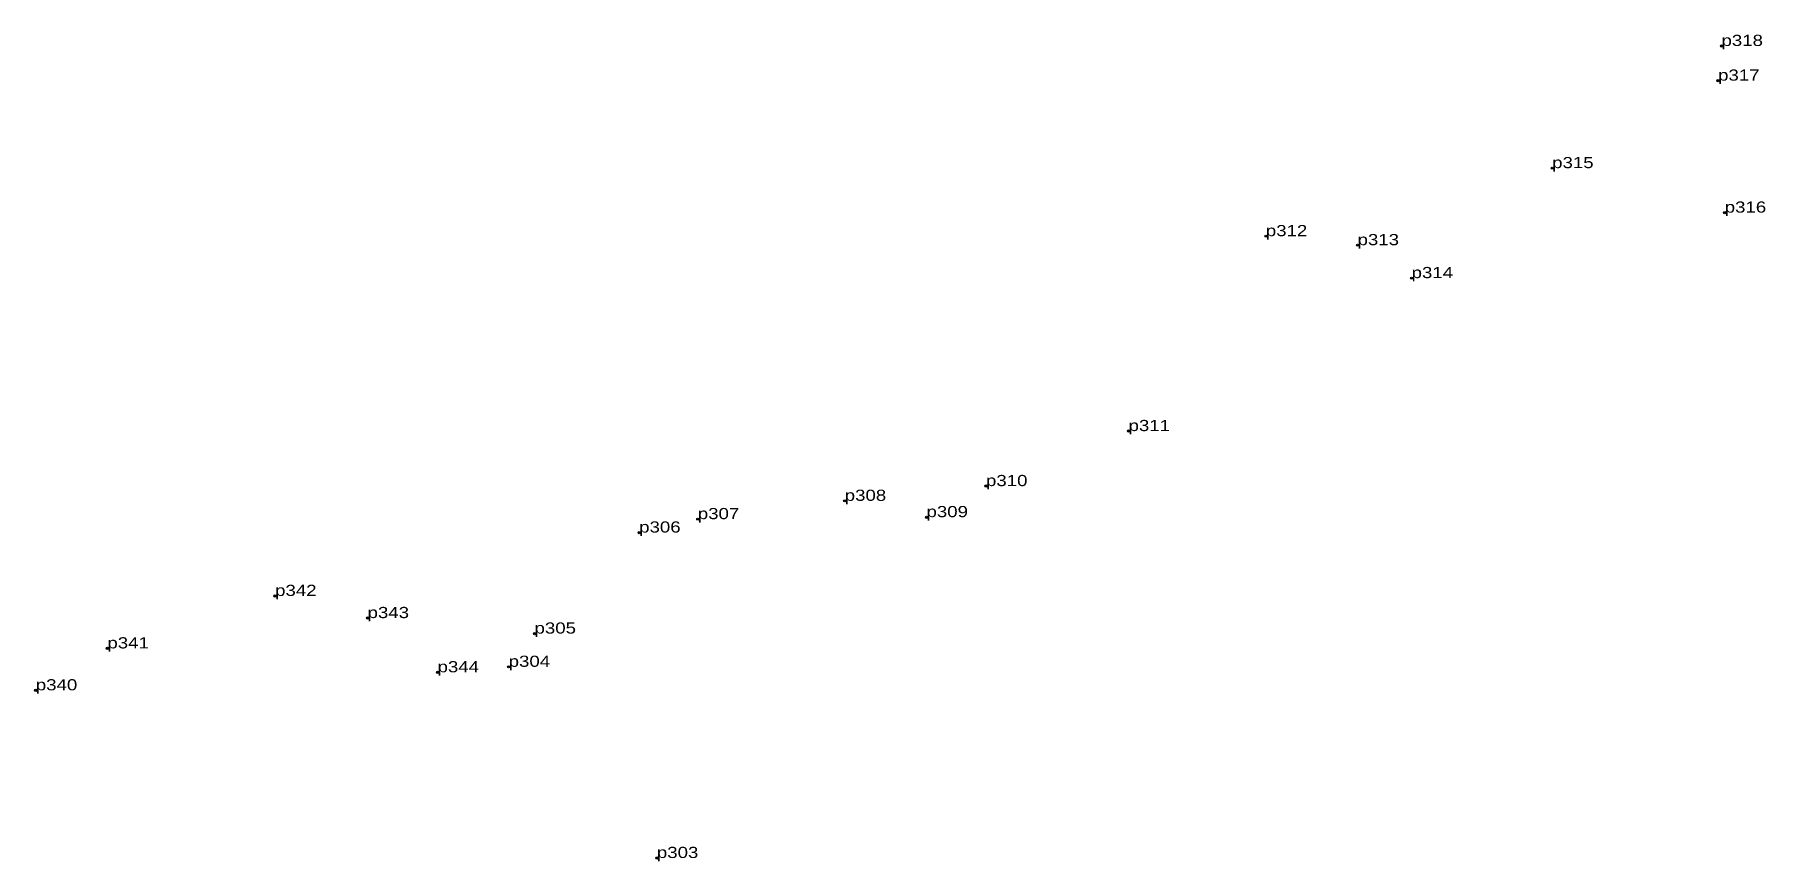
# Model space of a CAD drawing. Header units: metres. Extents: x 543607 to 546308, y 1834524 to 1839461.
# Drawn here: x 543834.7 to 544113.9, y 1839242.6 to 1839375.9 of the extents above; entities that cross this region are included whole.
import ezdxf

# ---------------------------------------------------------------- set-up
doc = ezdxf.new("R2010")
doc.units = ezdxf.units.M
doc.header["$LTSCALE"] = 0.72
doc.header["$PDMODE"] = 32
doc.header["$PDSIZE"] = 0.36
doc.layers.add('12', color=7, linetype='Continuous')
doc.layers.add('7', color=7, linetype='Continuous')

msp = doc.modelspace()

# ---------------------------------------------------------------- texts
at = {"layer": '12', "width": 1.25}
for s, p in [('p318', (544106.81, 1839374.03)), ('p318', (544106.81, 1839374.03)), ('p317', (544106.26, 1839368.44)), ('p317', (544106.26, 1839368.44)), ('p315', (544079.49, 1839354.33)), ('p315', (544079.49, 1839354.33)), ('p316', (544107.33, 1839347.16)), ('p316', (544107.33, 1839347.16)), ('p312', (544033.3, 1839343.36)), ('p312', (544033.3, 1839343.36)), ('p313', (544048.1, 1839341.91)), ('p313', (544048.1, 1839341.91)), ('p314', (544056.82, 1839336.6)), ('p314', (544056.82, 1839336.6)), ('p311', (544011.16, 1839311.94)), ('p311', (544011.16, 1839311.94)), ('p310', (543988.16, 1839303.07)), ('p310', (543988.16, 1839303.07)), ('p308', (543965.37, 1839300.69)), ('p308', (543965.37, 1839300.69)), ('p307', (543941.67, 1839297.74)), ('p307', (543941.67, 1839297.74)), ('p309', (543978.56, 1839298.06)), ('p309', (543978.56, 1839298.06)), ('p306', (543932.21, 1839295.58)), ('p306', (543932.21, 1839295.58)), ('p342', (543873.48, 1839285.36)), ('p342', (543873.48, 1839285.36)), ('p343', (543888.4, 1839281.79)), ('p343', (543888.4, 1839281.79)), ('p305', (543915.33, 1839279.29)), ('p305', (543915.33, 1839279.29)), ('p341', (543846.43, 1839276.9)), ('p341', (543846.43, 1839276.9)), ('p344', (543899.69, 1839273.05)), ('p344', (543899.69, 1839273.05)), ('p304', (543911.16, 1839273.93)), ('p304', (543911.16, 1839273.93)), ('p340', (543834.88, 1839270.14)), ('p340', (543834.88, 1839270.14)), ('p303', (543935.07, 1839243.11)), ('p303', (543935.07, 1839243.11))]:
    msp.add_text(s, height=1.8, dxfattribs=at).set_placement(p)

# ---------------------------------------------------------------- linework, layer by layer
at = {"layer": '7'}
for p in [(544106.81, 1839374.03), (544106.25, 1839368.44), (544106.26, 1839368.44), (544079.49, 1839354.33), (544107.33, 1839347.16), (544033.3, 1839343.37), (544033.3, 1839343.36), (544048.1, 1839341.91), (544056.82, 1839336.6), (544011.16, 1839311.94), (543988.15, 1839303.07), (543988.16, 1839303.07), (543965.37, 1839300.69), (543941.67, 1839297.74), (543978.56, 1839298.06), (543978.56, 1839298.05), (543932.21, 1839295.58), (543873.48, 1839285.36), (543873.48, 1839285.35), (543888.4, 1839281.79), (543915.33, 1839279.29), (543846.43, 1839276.9), (543911.16, 1839273.93), (543899.69, 1839273.05), (543834.87, 1839270.14), (543834.88, 1839270.14), (543935.07, 1839243.11)]:
    msp.add_point(p, dxfattribs=at)

msp.set_redraw_order([(e.dxf.handle, doc.entitydb.next_handle()) for e in msp.query("TEXT MTEXT ATTDEF DIMENSION ARC_DIMENSION")])  # texts and dimensions are drawn at this point

doc.saveas('drawing.dxf')
